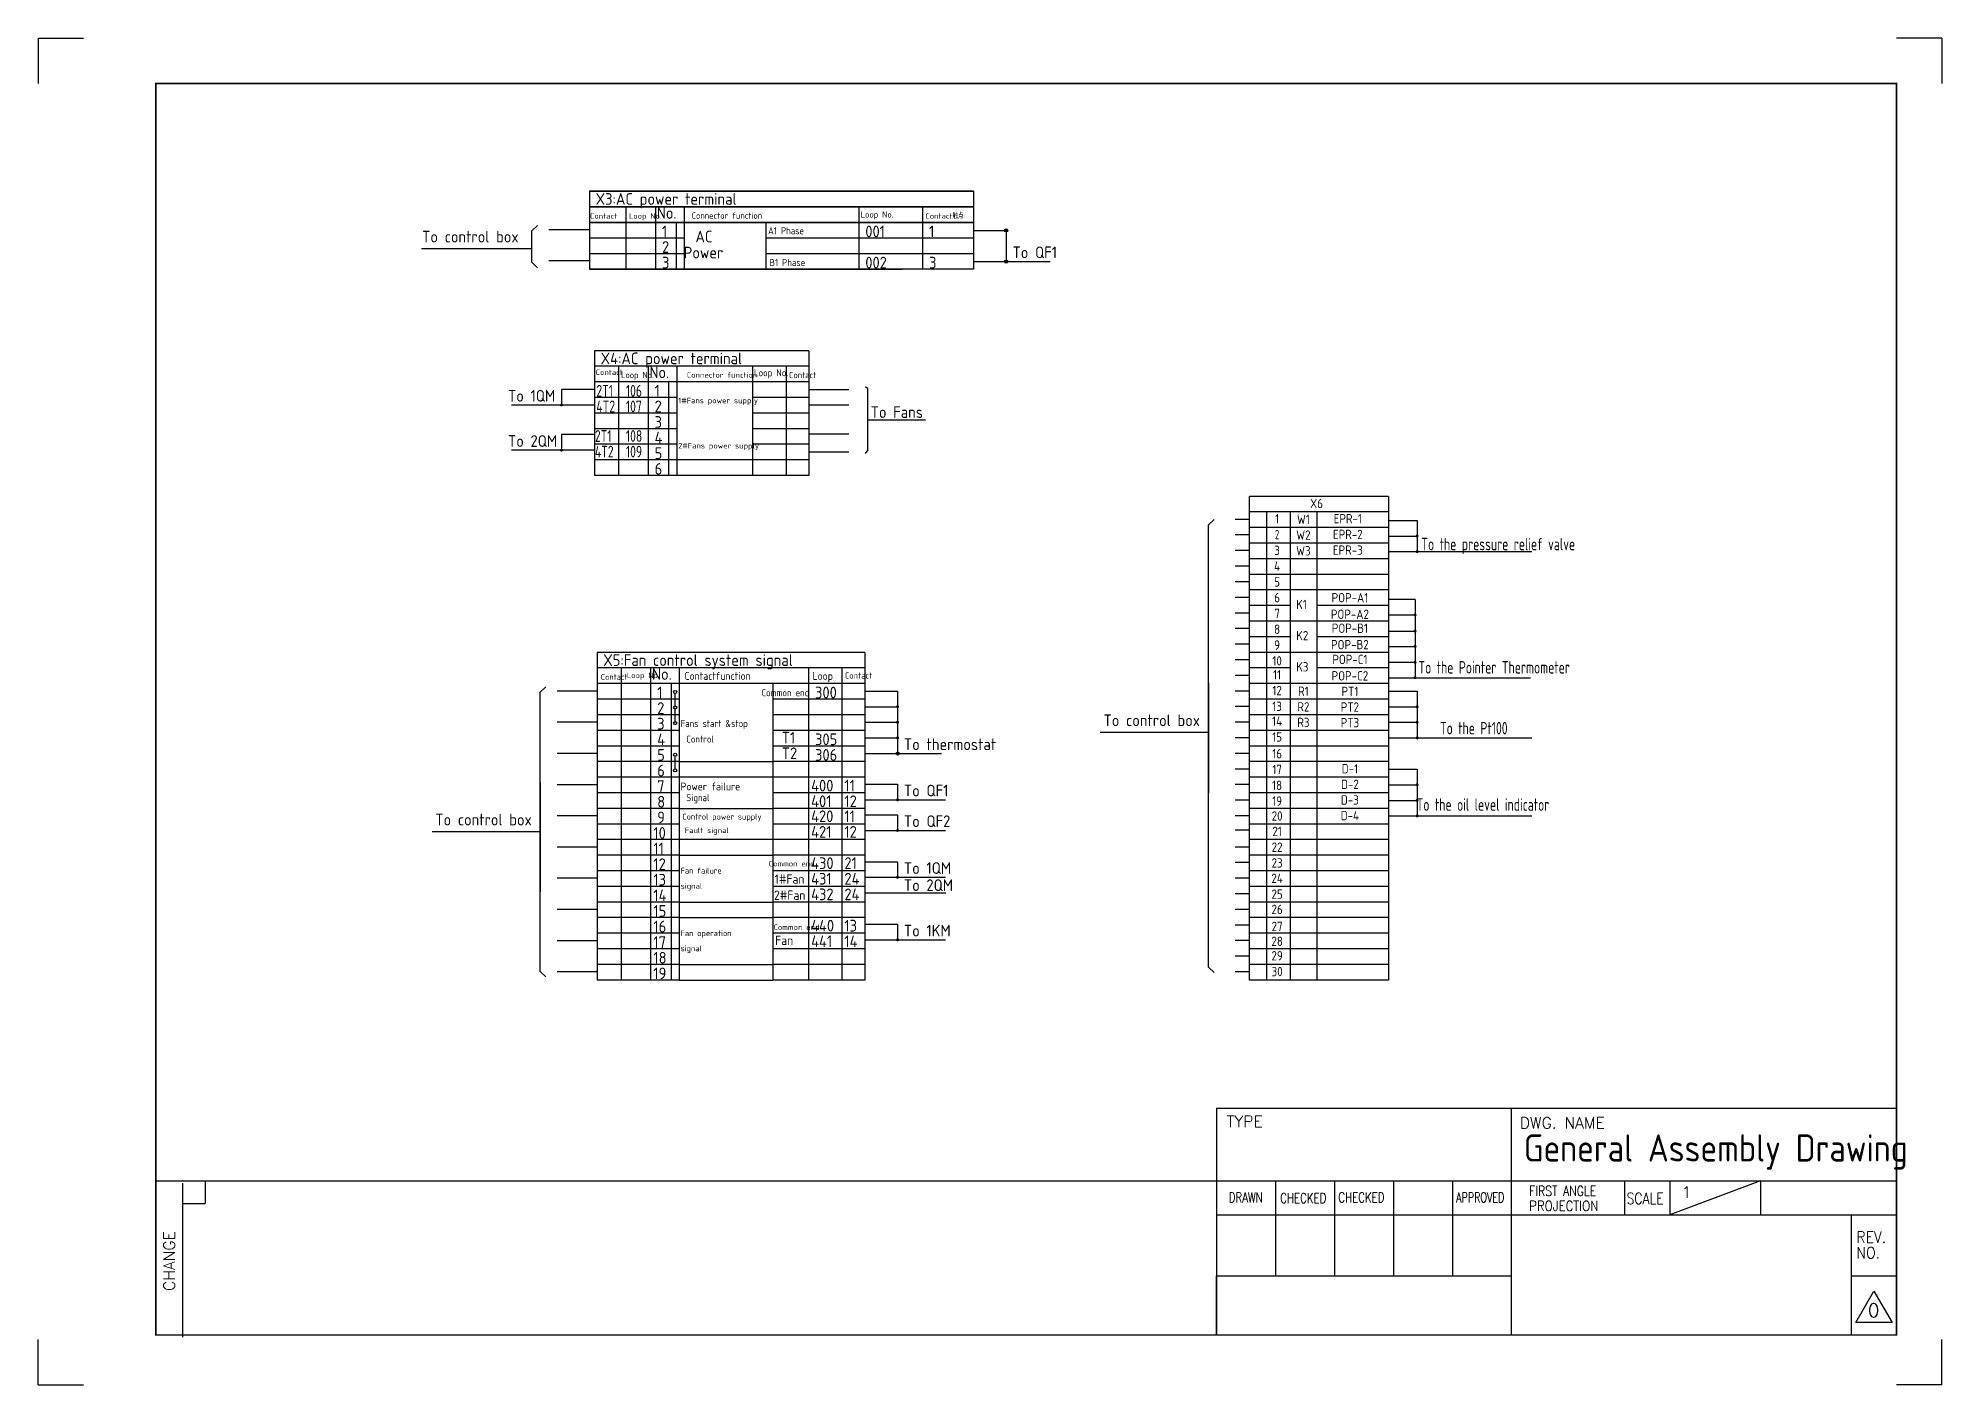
# Model space of a CAD drawing. Header units: millimetres. Extents: x 8981 to 59433, y 5244 to 14154.
# Drawn here: x 49267 to 54150, y 8298 to 11751 of the extents above; entities that cross this region are included whole.
import ezdxf
from ezdxf.enums import TextEntityAlignment as Align

# ---------------------------------------------------------------- set-up
doc = ezdxf.new("R2010")
doc.units = ezdxf.units.MM
for name, color, linetype in [('1', 4, 'Continuous'), ('2', 3, 'Continuous'), ('5剖面线层', 2, 'Continuous'), ('6文字层', 3, 'Continuous')]:
    doc.layers.add(name, color=color, linetype=linetype)
doc.layers.add('paper', color=254, linetype='Continuous', plot=False)
doc.layers.add('标注、文本', color=3, linetype='Continuous', lineweight=25)
doc.layers.add('铁心', color=3, linetype='Continuous', lineweight=0)
doc.styles.add('ACISOTS', font='isocp.shx', dxfattribs={"height": 1, "bigfont": 'gbcbig.shx'})
doc.styles.add('ROMANS', font='romans.shx', dxfattribs={"bigfont": 'whgtxt.shx'})
doc.styles.get("Standard").update_dxf_attribs({"font": 'gbenor.shx', "bigfont": 'gbcbig.shx'})

msp = doc.modelspace()

# ---------------------------------------------------------------- texts
at = {"color": 0, "style": 'ACISOTS'}
for s, height, p in [('X3:AC power terminal', 30, (50697.202, 11323.581)), ('Contact', 14, (50682.653, 11287.873)), ('Loop No.', 14, (50782.505, 11287.873)), ('No.', 30, (50854.024, 11287.873)), ('Connector function', 16, (50943.281, 11287.873)), ('Loop No.', 16, (51376.798, 11290.794)), ('Contact触点', 14, (51542.792, 11287.873)), ('To control box', 30, (50252.128, 11226.985)), ('1', 30, (50867.434, 11240.445)), ('2', 30, (50867.434, 11200.445)), ('AC', 30, (50953.1, 11227.273)), ('A1 Phase', 18, (51139.376, 11248.059)), ('001', 30, (51388.758, 11240.445)), ('1', 30, (51552.318, 11240.445)), ('3', 30, (50867.434, 11160.445)), ('Power', 30, (50922.997, 11186.16)), ('B1 Phase', 18, (51143.157, 11166.561)), ('002', 30, (51388.758, 11160.445)), ('3', 30, (51552.318, 11160.445)), ('To QF1', 30, (51766.263, 11186.708)), ('X4:AC power terminal', 30, (50710.034, 10914.908)), ('Contact', 14, (50697.169, 10887.277)), ('Loop No.', 16, (50762.173, 10879.2)), ('No.', 30, (50835.024, 10879.2)), ('Connector function', 14, (50931.103, 10880.378)), ('Loop No.', 18, (51103.326, 10884.046)), ('Contact', 16, (51193.053, 10879.2)), ('To 1QM', 30, (50472.358, 10818.95)), ('1', 30, (50848.434, 10831.772)), ('2', 30, (50848.434, 10791.772)), ('1#Fans power supply', 14, (50909.003, 10814.85)), ('To Fans', 30, (51402.434, 10777.251)), ('3', 30, (50848.434, 10751.772)), ('4', 30, (50848.434, 10711.772)), ('To 2QM', 30, (50472.358, 10703.062)), ('5', 30, (50848.434, 10671.772)), ('2#Fans power supply', 14, (50909.003, 10698.963)), ('6', 30, (50848.434, 10631.772))]:
    msp.add_text(s, height=height, dxfattribs=at).set_placement(p)
at = {"color": 0, "style": 'ACISOTS', "width": 0.8}
for s, p in [('2T1', (50699.118, 10831.772)), ('106', (50774.826, 10831.772)), ('4T2', (50699.118, 10791.772)), ('107', (50774.826, 10791.772)), ('2T1', (50695.331, 10715.885)), ('108', (50774.826, 10715.885)), ('4T2', (50695.331, 10675.885)), ('109', (50774.826, 10675.885))]:
    msp.add_text(s, height=30, dxfattribs=at).set_placement(p)
for s, p in [('X6', (52545.918, 10545.911)), ('1', (52444.841, 10506.801)), ('W1', (52512.212, 10505.176)), ('EPR-1', (52626.148, 10506.892)), ('3', (52444.841, 10425.861)), ('W3', (52512.212, 10424.616)), ('W2', (52512.212, 10464.896)), ('EPR-3', (52626.148, 10426.332)), ('EPR-2', (52626.148, 10466.612)), ('4', (52444.841, 10385.391)), ('5', (52444.841, 10344.921)), ('6', (52444.841, 10304.451)), ('POP-A1', (52631.521, 10304.343)), ('7', (52444.841, 10263.981)), ('POP-A2', (52631.521, 10261.901)), ('9', (52444.841, 10183.041)), ('8', (52444.841, 10223.511)), ('POP-B2', (52631.521, 10184.095)), ('POP-B1', (52631.521, 10226.177)), ('10', (52444.841, 10142.571)), ('POP-C1', (52631.521, 10146.177)), ('11', (52444.841, 10106.893)), ('POP-C2', (52631.521, 10104.095)), ('12', (52444.841, 10066.423)), ('R1', (52512.212, 10064.616)), ('PT1', (52631.521, 10064.095)), ('14', (52444.841, 9987.879)), ('13', (52444.841, 10025.953)), ('R2', (52512.212, 10024.616)), ('PT2', (52631.521, 10024.095)), ('15', (52444.841, 9947.409)), ('R3', (52512.212, 9984.616)), ('PT3', (52631.521, 9984.095)), ('16', (52444.841, 9904.434)), ('17', (52444.841, 9863.964)), ('D-1', (52631.521, 9865.93)), ('18', (52444.841, 9823.494)), ('D-2', (52631.521, 9825.93)), ('20', (52444.841, 9744.895)), ('19', (52444.841, 9783.024)), ('D-4', (52631.521, 9745.93)), ('D-3', (52631.521, 9785.93)), ('21', (52444.841, 9705.373)), ('22', (52444.841, 9664.903)), ('23', (52444.841, 9624.433)), ('24', (52444.841, 9584.953)), ('25', (52444.841, 9544.483)), ('26', (52444.841, 9505.423)), ('27', (52444.841, 9461.694)), ('28', (52444.841, 9423.636)), ('29', (52444.841, 9386.456)), ('30', (52444.841, 9345.986))]:
    msp.add_text(s, height=24).set_placement(p, align=Align.CENTER)
for s, height, width, p in [('2', 24, 0.67, (52444.841, 10466.331)), ('To the pressure relief valve', 32, 0.8, (53011.98, 10437.827)), ('To the Pointer Thermometer', 32, 0.8, (53001.465, 10121.873)), ('To the Pt100 ', 32, 0.8, (52956.165, 9965.947)), ('To the oil level indicator ', 32, 0.8, (52979.723, 9770.04))]:
    msp.add_text(s, height=height, dxfattribs=dict(width=width)).set_placement(p, align=Align.CENTER)
for s, p in [('K1', (52493.945, 10287.143)), ('K2', (52493.945, 10207.143)), ('K3', (52493.945, 10127.143))]:
    msp.add_text(s, height=24).set_placement(p)
at = {"color": 0, "linetype": 'ByBlock', "style": 'ACISOTS'}
for s, height, p in [('X5:Fan control system signal', 30, (50716.669, 10141.475)), ('Contact', 15, (50710.361, 10105.768)), ('Loop No.', 14, (50777.227, 10110.318)), ('No.', 30, (50841.659, 10105.768)), ('Contactfunction', 20, (50925.133, 10105.768)), ('Loop', 20, (51253.457, 10105.768)), ('Contact', 16, (51336.4, 10108.998)), ('1', 30, (50855.069, 10058.34)), ('Common end', 18, (51122.61, 10063.776)), ('300', 30, (51259.825, 10058.34)), ('2', 30, (50855.069, 10018.34)), ('To control box', 30, (51999.615, 9987.089)), ('3', 30, (50855.069, 9978.34)), ('4', 30, (50855.069, 9938.34)), ('Fans start &stop', 18, (50915.153, 9984.986)), ('Control ', 18, (50929.684, 9944.986)), ('T1', 30, (51174.45, 9942.508)), ('305', 30, (51259.825, 9938.34)), ('5', 30, (50855.069, 9898.34)), ('T2', 30, (51174.45, 9902.508)), ('306', 30, (51259.825, 9898.34)), ('To thermostat', 30, (51487.704, 9925.702)), ('6', 30, (50855.069, 9858.34)), ('7', 30, (50855.069, 9818.34)), ('Power failure', 20, (50915.153, 9822.577)), ('400', 30, (51249.719, 9819.618)), ('11', 30, (51335.12, 9819.618)), ('To QF1', 30, (51487.704, 9806.98)), ('9', 30, (50855.069, 9738.34)), ('8', 30, (50855.069, 9778.34)), ('Signal ', 18, (50929.684, 9794.756)), ('401', 30, (51249.719, 9779.618)), ('420', 30, (51249.719, 9741.084)), ('12', 30, (51335.12, 9779.618)), ('11', 30, (51335.12, 9741.084)), ('To control box', 30, (50285.891, 9732.577)), ('10', 30, (50845.227, 9698.34)), ('Control power supply', 15, (50919.405, 9747.523)), ('Fault signal', 14, (50925.836, 9713.085)), ('421', 30, (51249.719, 9701.084)), ('12', 30, (51335.12, 9701.084)), ('To QF2', 30, (51487.704, 9728.446)), ('11', 30, (50845.227, 9658.34)), ('12', 30, (50845.227, 9618.34)), ('Fan failure', 15, (50915.153, 9609.222)), ('Common end', 14, (51140.806, 9627.545)), ('430', 30, (51249.719, 9620.905)), ('21', 30, (51335.12, 9620.905)), ('To 1QM', 30, (51487.704, 9608.267)), ('13', 30, (50845.227, 9578.34)), ('signal', 14, (50915.153, 9570.317)), ('1#Fan', 24, (51156.352, 9583.009)), ('431', 30, (51249.719, 9580.905)), ('432', 30, (51249.719, 9540.905)), ('24', 30, (51335.12, 9580.905)), ('24', 30, (51335.12, 9540.905)), ('To 2QM', 30, (51487.704, 9564.457)), ('14', 30, (50845.227, 9538.34)), ('15', 30, (50845.227, 9498.34)), ('2#Fan', 24, (51154.766, 9541.79)), ('16', 30, (50845.227, 9458.34)), ('Common end', 14, (51153.261, 9464.701)), ('440', 30, (51249.719, 9460.533)), ('13', 30, (51335.12, 9460.533)), ('To 1KM', 30, (51487.704, 9447.895)), ('17', 30, (50845.227, 9418.34)), ('signal', 15, (50915.153, 9409.945)), ('Fan operation', 15, (50915.153, 9448.851)), ('Fan', 24, (51157.582, 9425.827)), ('441', 30, (51249.719, 9420.533)), ('14', 30, (51335.12, 9420.533)), ('18', 30, (50845.227, 9378.34)), ('19', 30, (50845.227, 9338.34))]:
    msp.add_text(s, height=height, dxfattribs=at).set_placement(p)
at = {"layer": '1', "color": 0}
msp.add_text('General Assembly Drawing', height=69.75072, dxfattribs=at).set_placement((53077.601, 8870.912))
at = {"layer": '2', "color": 0, "style": 'ROMANS'}
for s, height, p in [('TYPE', 29.0628, (52315.627, 8959.452)), ('DWG. NAME', 29.0628, (53067.163, 8955.492)), ('1', 29.063, (53482.486, 8777.729)), ('0', 34.875, (53959.8, 8472.147))]:
    msp.add_text(s, height=height, dxfattribs=at).set_placement(p)
for s, height, width, p in [('DRAWN', 25.5753, 0.75, (52320.826, 8766.227)), ('CHECKED', 25.5753, 0.75, (52452.78, 8764.606)), ('CHECKED', 25.5753, 0.75, (52601.844, 8766.227)), ('APPROVED', 25.5753, 0.7, (52904.094, 8766.227)), ('FIRST ANGLE', 25.57526, 0.8, (53091.291, 8782.881)), ('SCALE', 29.0628, 0.8, (53341.172, 8761.807)), ('PROJECTION', 25.5753, 0.86, (53091.291, 8744.552)), ('REV.', 29.0628, 0.9, (53930.508, 8662.345)), ('NO.', 29.0628, 0.9, (53930.508, 8622.712))]:
    msp.add_text(s, height=height, dxfattribs=dict(at, width=width)).set_placement(p)
msp.add_text('CHANGE', height=29.0628, rotation=90, dxfattribs=at).set_placement((49618.221, 8539.216))

# ---------------------------------------------------------------- hatches: boundary and pattern name
at = {"linetype": 'ByBlock'}
for points in [[(52799.922, 10474.549, 1), (52807.922, 10474.549, 1)], [(52799.922, 10434.549, 1), (52807.922, 10434.549, 1)], [(52794.65, 10272.134, 1), (52802.65, 10272.134, 1)], [(52794.65, 10230.785, 1), (52802.65, 10230.785, 1)], [(52794.65, 10191.329, 1), (52802.65, 10191.329, 1)], [(52794.65, 10150.785, 1), (52802.65, 10150.785, 1)], [(52794.65, 10111.329, 1), (52802.65, 10111.329, 1)], [(52799.922, 10036.909, 1), (52807.922, 10036.909, 1)], [(52799.922, 9996.909, 1), (52807.922, 9996.909, 1)], [(52799.922, 9956.909, 1), (52807.922, 9956.909, 1)], [(52799.922, 9836.909, 1), (52807.922, 9836.909, 1)], [(52799.922, 9796.909, 1), (52807.922, 9796.909, 1)], [(52799.922, 9756.909, 1), (52807.922, 9756.909, 1)]]:
    msp.add_hatch(color=0, dxfattribs=at).paths.add_polyline_path(points)
at = {"layer": '5剖面线层'}
for points in [[(51746.04, 11258.054, 1), (51754.04, 11258.054, 1)], [(51746.04, 11178.054, 1), (51754.04, 11178.054, 1)], [(50613.852, 10810.48, -1), (50605.852, 10810.48, -1)], [(50613.852, 10694.592, -1), (50605.852, 10694.592, -1)]]:
    msp.add_hatch(color=0, dxfattribs=at).paths.add_polyline_path(points)
at = {"layer": '5剖面线层', "linetype": 'ByBlock'}
for points in [[(51467.481, 10037.048, 1), (51475.481, 10037.048, 1)], [(51467.481, 9997.048, 1), (51475.481, 9997.048, 1)], [(51467.481, 9957.048, 1), (51475.481, 9957.048, 1)], [(51467.481, 9917.048, 1), (51475.481, 9917.048, 1)], [(51467.481, 9798.326, 1), (51475.481, 9798.326, 1)], [(51467.481, 9719.792, 1), (51475.481, 9719.792, 1)], [(51467.481, 9599.613, 1), (51475.481, 9599.613, 1)], [(51467.481, 9439.241, 1), (51475.481, 9439.241, 1)]]:
    msp.add_hatch(color=0, dxfattribs=at).paths.add_polyline_path(points)

# ---------------------------------------------------------------- linework, layer by layer
at = {"color": 0}
for p, q in [((51665.794, 11358.322), (50681.265, 11358.322)), ((50681.265, 11358.322), (50681.265, 11158.322)), ((51665.794, 11358.322), (51665.794, 11158.322)), ((51665.794, 11318.322), (50681.265, 11318.322)), ((50774.796, 11318.322), (50774.796, 11158.322)), ((50850.505, 11318.322), (50850.505, 11158.322)), ((50924.07, 11318.322), (50924.07, 11158.322)), ((51371.829, 11318.322), (51371.829, 11158.322)), ((51535.389, 11318.322), (51535.389, 11158.322)), ((50548.272, 11270.724), (50533.542, 11256.977)), ((50533.542, 11176.19), (50533.542, 11256.977)), ((50679.397, 11259.673), (50577.037, 11259.673)), ((51665.794, 11278.322), (50681.265, 11278.322)), ((50924.07, 11238.322), (50681.265, 11238.322)), ((50903.358, 11278.322), (50903.358, 11158.322)), ((51133.415, 11278.322), (51133.415, 11158.322)), ((51665.794, 11238.322), (51133.415, 11238.322)), ((51665.794, 11258.054), (51746.04, 11258.054)), ((51750.04, 11254.054), (51750.04, 11182.054)), ((50533.542, 11210.624), (50391.497, 11210.624)), ((50924.07, 11198.322), (50681.265, 11198.322)), ((51665.794, 11198.322), (51133.415, 11198.322)), ((50548.272, 11162.443), (50533.542, 11176.19)), ((50679.397, 11179.673), (50577.037, 11179.673)), ((50924.07, 11158.322), (50681.265, 11158.322)), ((51665.794, 11158.322), (50924.07, 11158.322)), ((51665.794, 11178.054), (51746.04, 11178.054)), ((51754.04, 11178.054), (51862.717, 11178.054)), ((51244.098, 10949.649), (50694.098, 10949.649)), ((50694.098, 10949.649), (50694.098, 10629.649)), ((51244.098, 10949.649), (51244.098, 10629.649)), ((51244.098, 10909.649), (50694.098, 10909.649)), ((50755.797, 10909.649), (50755.797, 10629.649)), ((50831.505, 10909.649), (50831.505, 10629.649)), ((50905.071, 10909.649), (50905.071, 10629.649)), ((51099.758, 10909.649), (51099.758, 10629.649)), ((51185.65, 10909.649), (51185.65, 10629.649)), ((50694.098, 10850.48), (50609.852, 10850.48)), ((50609.852, 10850.48), (50609.852, 10814.48)), ((51244.098, 10869.649), (50694.098, 10869.649)), ((50884.358, 10869.649), (50884.358, 10629.649)), ((51244.098, 10850.48), (51346.458, 10850.48)), ((51395.524, 10695.406), (51395.524, 10851.683)), ((50694.098, 10810.296), (50481.434, 10810.296)), ((50905.071, 10829.649), (50694.098, 10829.649)), ((51244.098, 10829.649), (51099.758, 10829.649)), ((51244.098, 10810.48), (51346.458, 10810.48)), ((50905.071, 10789.649), (50694.098, 10789.649)), ((50905.071, 10749.649), (50694.098, 10749.649)), ((51244.098, 10789.649), (51099.758, 10789.649)), ((51244.098, 10749.649), (51099.758, 10749.649)), ((51395.524, 10772.736), (51439.993, 10772.736)), ((50694.098, 10694.409), (50481.434, 10694.409)), ((50694.098, 10734.592), (50609.852, 10734.592)), ((50609.852, 10734.592), (50609.852, 10698.592)), ((50694.098, 10694.592), (50613.852, 10694.592)), ((50905.071, 10709.649), (50694.098, 10709.649)), ((51244.098, 10709.649), (51099.758, 10709.649)), ((51244.098, 10736.85), (51346.458, 10736.85)), ((50905.071, 10669.649), (50694.098, 10669.649)), ((50905.071, 10669.649), (50694.098, 10669.649)), ((51244.098, 10669.649), (50905.071, 10669.649)), ((51244.098, 10669.649), (50905.071, 10669.649)), ((51244.098, 10690.48), (51346.458, 10690.48)), ((51244.098, 10629.649), (50694.098, 10629.649))]:
    msp.add_line(p, q, dxfattribs=at)
at = {"color": 0, "linetype": 'ByBlock'}
for p, q in [((51395.524, 10851.683), (51389.424, 10857.324)), ((51395.524, 10695.406), (51388.768, 10686.062)), ((52283.332, 10516.748), (52268.602, 10503.002)), ((52268.602, 9368.947), (52268.602, 10503.002)), ((51387.236, 10176.216), (50700.733, 10176.216)), ((50700.733, 10176.216), (50700.733, 9336.216)), ((51387.236, 10176.216), (51387.236, 9336.216)), ((51387.236, 10136.216), (50700.733, 10136.216)), ((50762.432, 10136.216), (50762.432, 9336.216)), ((50838.14, 10136.216), (50838.14, 9336.216)), ((50911.706, 10136.216), (50911.706, 9336.216)), ((51242.896, 10136.216), (51242.896, 9336.216)), ((51328.788, 10136.216), (51328.788, 9336.216)), ((50569.608, 10088.098), (50554.878, 10074.352)), ((50554.878, 9358.081), (50554.878, 10074.352)), ((50700.733, 10077.048), (50598.373, 10077.048)), ((51387.236, 10096.216), (50700.733, 10096.216)), ((50890.993, 10096.216), (50890.993, 9336.216)), ((50901.169, 10038.772), (50901.169, 10070.772)), ((51151.825, 10096.216), (51151.825, 9336.216)), ((51387.236, 10077.048), (51471.481, 10077.048)), ((51471.481, 10077.048), (51471.481, 10001.048)), ((50911.706, 10056.216), (50700.733, 10056.216)), ((50911.706, 10016.216), (50700.733, 10016.216)), ((50901.169, 9998.772), (50901.169, 10030.772)), ((51387.236, 10056.216), (51151.825, 10056.216)), ((51387.236, 10016.216), (51151.825, 10016.216)), ((51387.236, 10037.048), (51467.481, 10037.048)), ((50700.733, 9997.048), (50598.373, 9997.048)), ((50911.706, 9976.216), (50700.733, 9976.216)), ((51387.236, 9976.216), (51151.825, 9976.216)), ((51387.236, 9997.048), (51467.481, 9997.048)), ((51471.481, 9993.048), (51471.481, 9913.048)), ((52268.602, 9970.728), (52126.557, 9970.728)), ((50700.733, 9917.048), (50598.373, 9917.048)), ((50911.706, 9936.216), (50700.733, 9936.216)), ((51387.236, 9936.216), (51151.825, 9936.216)), ((51387.236, 9957.048), (51467.481, 9957.048)), ((51387.236, 9917.048), (51467.481, 9917.048)), ((51475.481, 9917.048), (51584.159, 9917.048)), ((50911.706, 9896.216), (50700.733, 9896.216)), ((50901.169, 9877.745), (50901.169, 9909.745)), ((50911.706, 9896.216), (51151.825, 9896.216)), ((51387.236, 9896.216), (51151.825, 9896.216)), ((50700.733, 9837.048), (50598.373, 9837.048)), ((51151.825, 9856.216), (50700.733, 9856.216)), ((50912.008, 9816.216), (50700.733, 9816.216)), ((51387.236, 9856.216), (51151.825, 9856.216)), ((51387.236, 9816.216), (51151.825, 9816.216)), ((51387.236, 9838.326), (51471.481, 9838.326)), ((51471.481, 9838.326), (51471.481, 9798.326)), ((50911.706, 9776.216), (50700.733, 9776.216)), ((50911.706, 9776.216), (51151.825, 9776.216)), ((51387.236, 9776.216), (51151.825, 9776.216)), ((51387.236, 9798.326), (51594.342, 9798.326)), ((50700.733, 9757.048), (50598.373, 9757.048)), ((50911.706, 9736.216), (50700.733, 9736.216)), ((51387.236, 9736.216), (51151.825, 9736.216)), ((51387.236, 9759.792), (51471.481, 9759.792)), ((51387.236, 9719.792), (51594.342, 9719.792)), ((51471.481, 9759.792), (51471.481, 9719.792)), ((50554.878, 9716.216), (50412.833, 9716.216)), ((50700.733, 9677.048), (50598.373, 9677.048)), ((51151.825, 9696.216), (50700.733, 9696.216)), ((51387.236, 9696.216), (51151.825, 9696.216)), ((50911.706, 9656.216), (50700.733, 9656.216)), ((50911.706, 9656.216), (51151.825, 9656.216)), ((51387.236, 9656.216), (51151.825, 9656.216)), ((51387.236, 9639.613), (51471.481, 9639.613)), ((51471.481, 9639.613), (51471.481, 9599.613)), ((50700.733, 9597.048), (50598.373, 9597.048)), ((50911.706, 9616.216), (50700.733, 9616.216)), ((50911.706, 9576.216), (50700.733, 9576.216)), ((51387.236, 9616.216), (51151.825, 9616.216)), ((51387.236, 9576.216), (51151.825, 9576.216)), ((51387.236, 9599.613), (51594.342, 9599.613)), ((50911.706, 9536.216), (50700.733, 9536.216)), ((50911.706, 9536.216), (51151.825, 9536.216)), ((51387.236, 9536.216), (51151.825, 9536.216)), ((51387.236, 9559.613), (51595.639, 9559.613)), ((50700.733, 9517.048), (50598.373, 9517.048)), ((50911.706, 9496.216), (50700.733, 9496.216)), ((50911.706, 9496.216), (51151.825, 9496.216)), ((51387.236, 9496.216), (51151.825, 9496.216)), ((51387.236, 9479.241), (51471.481, 9479.241)), ((51471.481, 9479.241), (51471.481, 9439.241)), ((50700.733, 9437.048), (50598.373, 9437.048)), ((50911.706, 9456.216), (50700.733, 9456.216)), ((51387.236, 9456.216), (51151.825, 9456.216)), ((51387.236, 9439.241), (51594.342, 9439.241)), ((50911.706, 9416.216), (50700.733, 9416.216)), ((50911.706, 9376.216), (50700.733, 9376.216)), ((50911.706, 9376.216), (51151.825, 9376.216)), ((51387.236, 9416.216), (51151.825, 9416.216)), ((51387.236, 9376.216), (51151.825, 9376.216)), ((50569.608, 9344.334), (50554.878, 9358.081)), ((50700.733, 9357.048), (50598.373, 9357.048)), ((50911.706, 9336.216), (50700.733, 9336.216)), ((50911.706, 9336.216), (51151.825, 9336.216)), ((51387.236, 9336.216), (51151.825, 9336.216)), ((52283.332, 9355.2), (52268.602, 9368.947))]:
    msp.add_line(p, q, dxfattribs=at)
for p, q in [((52374.437, 9336.216), (52374.437, 10576.217)), ((52730.522, 10576.217), (52374.437, 10576.217)), ((52730.522, 10576.217), (52730.522, 9336.216)), ((52374.437, 10517.16), (52337.495, 10517.16)), ((52730.522, 10536.217), (52374.437, 10536.217)), ((52417.495, 10536.217), (52417.495, 9336.216)), ((52477.986, 10536.217), (52477.986, 9336.216)), ((52547.495, 9336.216), (52547.495, 10536.217)), ((52730.522, 10514.549), (52803.922, 10514.549)), ((52803.922, 10514.549), (52803.922, 10434.549)), ((52374.437, 10477.16), (52337.495, 10477.16)), ((52730.522, 10496.217), (52374.437, 10496.217)), ((52730.522, 10456.217), (52374.437, 10456.217)), ((52730.522, 10474.549), (52803.922, 10474.549)), ((52374.437, 10437.16), (52337.495, 10437.16)), ((52730.522, 10416.217), (52374.437, 10416.217)), ((52730.522, 10434.549), (52803.922, 10434.549)), ((52803.922, 10434.549), (53098.016, 10434.549)), ((52374.437, 10397.16), (52337.495, 10397.16)), ((52374.437, 10357.16), (52337.495, 10357.16)), ((52730.522, 10376.217), (52374.437, 10376.217)), ((52374.437, 10317.16), (52337.495, 10317.16)), ((52730.522, 10336.217), (52374.437, 10336.217)), ((52798.65, 10311.59), (52731.013, 10311.59)), ((52798.65, 10311.59), (52798.65, 10111.329)), ((52374.437, 10277.16), (52337.495, 10277.16)), ((52477.986, 10296.217), (52374.437, 10296.217)), ((52730.522, 10256.217), (52374.437, 10256.217)), ((52730.522, 10296.217), (52547.495, 10296.217)), ((52731.013, 10272.134), (52798.65, 10272.134)), ((52374.437, 10237.16), (52337.495, 10237.16)), ((52477.986, 10216.217), (52374.437, 10216.217)), ((52730.522, 10216.217), (52547.495, 10216.217)), ((52731.013, 10230.785), (52798.65, 10230.785)), ((52374.437, 10197.16), (52337.495, 10197.16)), ((52374.437, 10157.16), (52337.495, 10157.16)), ((52730.522, 10176.217), (52374.437, 10176.217)), ((52731.013, 10191.329), (52798.65, 10191.329)), ((52374.437, 10117.16), (52337.495, 10117.16)), ((52477.986, 10136.217), (52374.437, 10136.217)), ((52730.522, 10136.217), (52547.495, 10136.217)), ((52731.013, 10150.785), (52798.65, 10150.785)), ((52731.013, 10111.329), (52798.65, 10111.329)), ((52798.65, 10111.329), (53094.586, 10111.329)), ((52374.437, 10077.16), (52337.495, 10077.16)), ((52730.522, 10096.217), (52374.437, 10096.217)), ((52730.522, 10076.909), (52803.922, 10076.909)), ((52803.922, 10076.909), (52803.922, 9956.909)), ((52374.437, 10037.16), (52337.495, 10037.16)), ((52730.522, 10056.217), (52374.437, 10056.217)), ((52730.522, 10016.217), (52374.437, 10016.217)), ((52730.522, 10036.909), (52803.922, 10036.909)), ((52374.437, 9997.16), (52337.495, 9997.16)), ((52730.522, 9976.217), (52374.437, 9976.217)), ((52730.522, 9996.909), (52803.922, 9996.909)), ((52374.437, 9957.16), (52337.495, 9957.16)), ((52374.437, 9917.16), (52337.495, 9917.16)), ((52730.522, 9936.217), (52374.437, 9936.217)), ((52730.522, 9956.909), (52803.922, 9956.909)), ((52803.922, 9956.909), (53098.042, 9956.909)), ((52374.437, 9877.16), (52337.495, 9877.16)), ((52730.522, 9896.217), (52374.437, 9896.217)), ((52730.522, 9876.909), (52803.922, 9876.909)), ((52803.922, 9876.909), (52803.922, 9756.909)), ((52374.437, 9837.16), (52337.495, 9837.16)), ((52730.522, 9856.217), (52374.437, 9856.217)), ((52730.522, 9816.217), (52374.437, 9816.217)), ((52730.522, 9836.909), (52803.922, 9836.909)), ((52374.437, 9797.16), (52337.495, 9797.16)), ((52730.522, 9776.217), (52374.437, 9776.217)), ((52730.522, 9796.909), (52803.922, 9796.909)), ((52374.437, 9757.16), (52337.495, 9757.16)), ((52374.437, 9720.514), (52337.495, 9720.514)), ((52730.522, 9736.217), (52374.437, 9736.217)), ((52730.522, 9756.909), (52803.922, 9756.909)), ((52803.922, 9756.909), (53098.042, 9756.909)), ((52374.437, 9677.16), (52337.495, 9677.16)), ((52730.522, 9696.216), (52374.437, 9696.216)), ((52374.437, 9637.16), (52337.495, 9637.16)), ((52730.522, 9656.216), (52374.437, 9656.216)), ((52374.437, 9597.16), (52337.495, 9597.16)), ((52730.522, 9616.216), (52374.437, 9616.216)), ((52730.522, 9576.216), (52374.437, 9576.216)), ((52374.437, 9557.16), (52337.495, 9557.16)), ((52730.522, 9536.216), (52374.437, 9536.216)), ((52374.437, 9517.182), (52337.495, 9517.182)), ((52374.437, 9477.182), (52337.495, 9477.182)), ((52730.522, 9496.216), (52374.437, 9496.216)), ((52374.437, 9437.182), (52337.495, 9437.182)), ((52730.522, 9456.216), (52374.437, 9456.216)), ((52374.437, 9397.16), (52337.495, 9397.16)), ((52730.522, 9416.216), (52374.437, 9416.216)), ((52730.522, 9376.216), (52374.437, 9376.216)), ((52374.437, 9357.16), (52337.495, 9357.16)), ((52730.522, 9336.216), (52374.437, 9336.216))]:
    msp.add_line(p, q)
at = {"color": 0}
for centre in [(51750.04, 11258.054), (51750.04, 11178.054)]:
    msp.add_circle(centre, 4, dxfattribs=at)
at = {"color": 0, "linetype": 'ByBlock'}
for centre in [(50901.169, 10074.772), (50901.169, 10034.772), (50901.169, 9994.772), (50901.169, 9913.745), (51471.481, 9917.048), (50901.169, 9873.745)]:
    msp.add_circle(centre, 4, dxfattribs=at)
at = {"layer": '1', "color": 0, "const_width": 4.069}
msp.add_lwpolyline([(49569.495, 8426.212), (54033.541, 8426.212), (54033.541, 11634.745), (49569.495, 11634.745), (49569.495, 8426.212)], dxfattribs=at)
at = {"layer": '2', "color": 0}
for p, q in [((52289.773, 9007.468), (54033.541, 9007.468)), ((52289.773, 9007.468), (52289.773, 8426.212)), ((53045.406, 9007.468), (53045.406, 8426.212)), ((49569.495, 8821.466), (54033.541, 8821.466)), ((49637.98, 8815.653), (49637.98, 8420.399)), ((49696.106, 8821.466), (49696.106, 8763.34)), ((52440.9, 8821.466), (52440.9, 8577.713)), ((52592.027, 8821.466), (52592.027, 8577.713)), ((52743.153, 8821.466), (52743.153, 8577.713)), ((52894.28, 8821.466), (52894.28, 8577.713)), ((53336.034, 8821.466), (53336.034, 8734.277)), ((53684.788, 8821.466), (53452.285, 8734.277)), ((53452.285, 8821.466), (53452.285, 8734.277)), ((53684.788, 8821.466), (53684.788, 8734.277)), ((49637.98, 8763.34), (49696.106, 8763.34)), ((52289.773, 8734.277), (53045.406, 8734.277)), ((53045.406, 8734.277), (54033.541, 8734.277)), ((53917.29, 8734.277), (53917.29, 8426.212)), ((52289.773, 8577.713), (53045.406, 8577.713)), ((52289.773, 8426.587), (52289.773, 8577.713)), ((53917.29, 8577.713), (54033.541, 8577.713)), ((53928.915, 8458.196), (53975.416, 8538.737)), ((53975.416, 8538.737), (54021.916, 8458.196)), ((54021.916, 8458.196), (53928.915, 8458.196))]:
    msp.add_line(p, q, dxfattribs=at)
at = {"layer": '6文字层', "color": 0}
msp.add_lwpolyline([(54033.541, 11162.239), (54033.541, 10676.758)], dxfattribs=at)
at = {"layer": 'paper', "color": 0}
for p, q in [((49267.242, 11750.996), (49267.242, 11634.745)), ((49267.242, 11750.996), (49383.493, 11750.996)), ((54149.793, 11750.996), (54033.541, 11750.996)), ((54149.793, 11750.996), (54149.793, 11634.745)), ((49267.242, 8298.335), (49267.242, 8414.586)), ((54149.793, 8298.335), (54149.793, 8414.586)), ((49267.242, 8298.335), (49383.493, 8298.335)), ((54149.793, 8298.335), (54033.541, 8298.335))]:
    msp.add_line(p, q, dxfattribs=at)
at = {"layer": '标注、文本', "color": 0}
for p, q in [((50681.265, 11358.322), (51665.794, 11358.322)), ((51173.53, 11358.322), (51286.512, 11358.322)), ((50681.265, 11318.322), (51665.794, 11318.322)), ((50681.265, 11278.322), (51173.53, 11278.322)), ((50681.265, 11278.322), (51665.794, 11278.322)), ((50391.497, 11210.624), (50250.178, 11210.624)), ((50681.265, 11158.322), (51483.477, 11158.322)), ((51439.993, 10772.736), (51543.084, 10772.736)), ((52126.557, 9970.728), (51991.235, 9970.728)), ((50412.833, 9716.216), (50277.511, 9716.216))]:
    msp.add_line(p, q, dxfattribs=at)
at = {"layer": '标注、文本', "color": 0, "linetype": 'ByBlock', "ltscale": 7.736993}
for p, q in [((52268.602, 10096.954), (52268.602, 9816.48)), ((50554.878, 9842.442), (50554.878, 9561.969)), ((50700.733, 9837.048), (50700.733, 9357.048)), ((51151.825, 9840.375), (51151.825, 9590.664)), ((51387.236, 9822.177), (51387.236, 9736.216)), ((50762.432, 9806.353), (50762.432, 9550.272)), ((50838.14, 9808.905), (50838.14, 9551.123)), ((50890.993, 9794.442), (50890.993, 9529.854)), ((50911.706, 9805.502), (50911.706, 9545.167)), ((51242.896, 9797.507), (51242.896, 9515.697)), ((51328.788, 9803.29), (51328.788, 9708.855)), ((51387.236, 9685.26), (51387.236, 9559.613)), ((51328.788, 9666.827), (51328.788, 9456.216))]:
    msp.add_line(p, q, dxfattribs=at)
at = {"layer": '铁心', "color": 0}
for points in [[(54033.541, 10676.758), (54033.541, 10578.962)], [(54033.541, 9359.216), (54033.541, 10179.2)]]:
    msp.add_lwpolyline(points, dxfattribs=at)

msp.set_redraw_order([(e.dxf.handle, doc.entitydb.next_handle()) for e in msp.query("TEXT MTEXT ATTDEF DIMENSION ARC_DIMENSION")])  # texts and dimensions are drawn at this point

doc.saveas('drawing.dxf')
